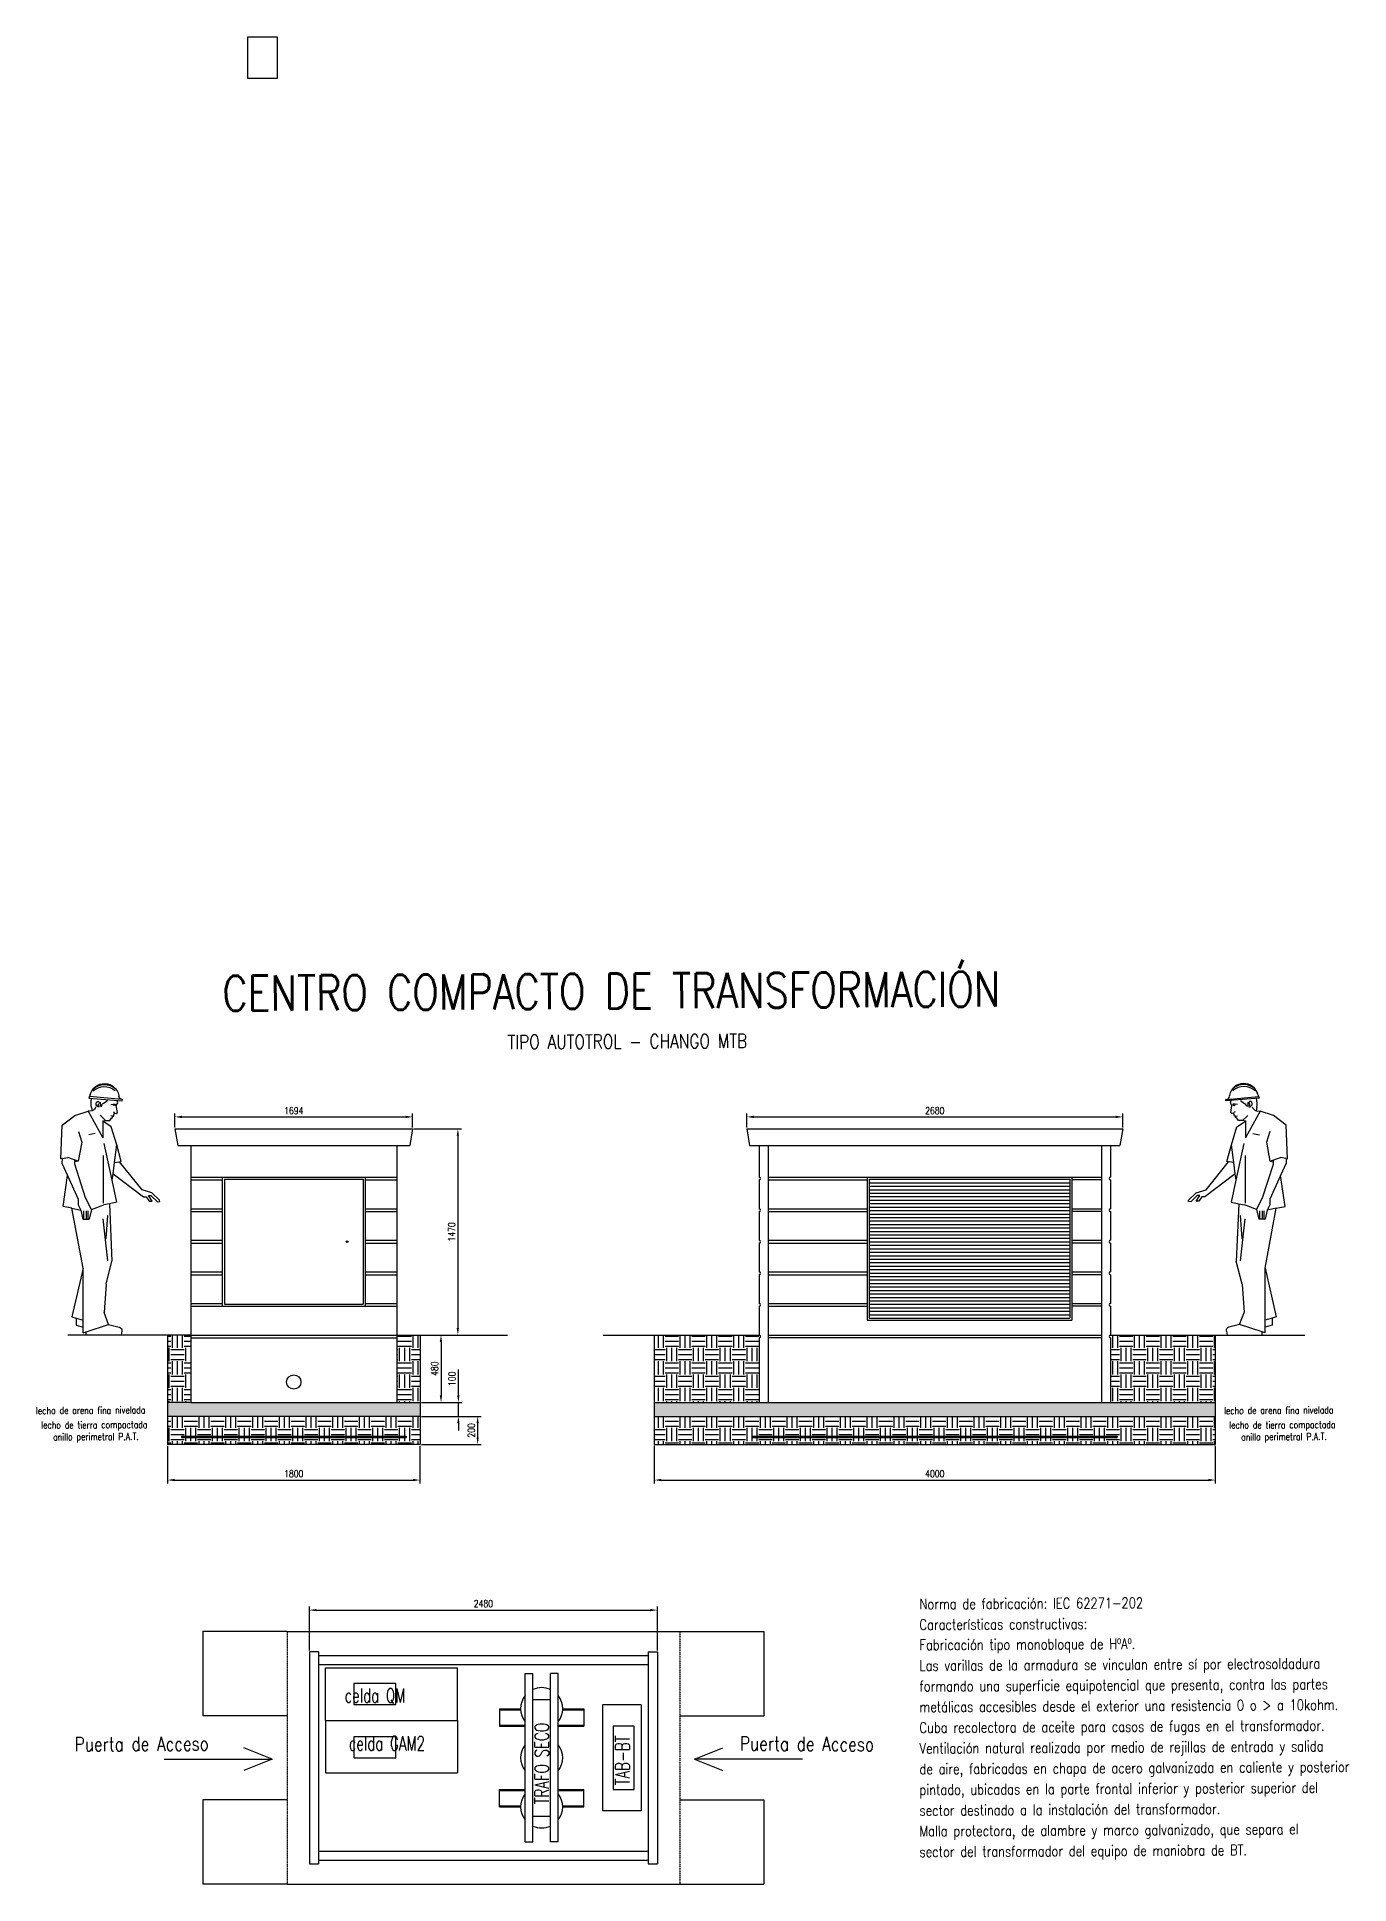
# Model space of a CAD drawing. Header units: millimetres. Extents: x 34002 to 70827, y 19117 to 33202.
# Drawn here: x 34002 to 43356, y 19407 to 32572 of the extents above; entities that cross this region are included whole.
import ezdxf

# ---------------------------------------------------------------- set-up
doc = ezdxf.new("R2010")
doc.units = ezdxf.units.MM
doc.linetypes.add('HIDDEN2', pattern=[4.7625, 3.175, -1.5875])
doc.layers.add('DIM1-25', color=7, linetype='Continuous')
doc.layers.add('Textos catenaria', color=7, linetype='Continuous')
doc.styles.add('SIMPLEX', font='simplex.shx', dxfattribs={"width": 0.75})
doc.styles.add('STYLE-MSF', font='simplex.shx', dxfattribs={"width": 0.8})
doc.dimstyles.new('M_DIM1-20', dxfattribs={"dimscale": 20, "dimtxt": 2.5, "dimasz": 2.5, "dimexe": 1.25, "dimexo": 0.5, "dimgap": 1, "dimtad": 1, "dimdec": 1, "dimtxsty": 'STYLE-MSF', "dimcen": 2.5, "dimclrd": 8, "dimclre": 8, "dimclrt": 3, "dimaunit": 1, "dimadec": 1, "dimazin": 2, "dimtfac": 1, "dimtdec": 1, "dimtmove": 0, "dimatfit": 3, "dimfxl": 1, "dimlwd": -1, "dimlwe": -1, "dimarcsym": 0})
picture_1 = doc.add_image_def('image2.jpg', size_in_pixel=(2331, 1646))

msp = doc.modelspace()

# ---------------------------------------------------------------- texts
at = {"layer": 'Textos catenaria', "style": 'SIMPLEX', "width": 0.8}
for s, height, rotation, p in [('CENTRO COMPACTO DE TRANSFORMACIÓN', 250, 0.3193416, (35324.86, 25630.577)), ('TIPO AUTOTROL - CHANGO MTB', 100, 0.3193416, (37357.492, 25357.742)), ('lecho de arena fina nivelada', 50, 0.3193416, (33995.544, 22756.369)), ('lecho de arena fina nivelada', 50, 0.3193416, (42465.37, 22756.369)), ('lecho de tierra compactada', 50, 0.3193416, (34032.358, 22652.577)), ('lecho de tierra compactada', 50, 0.3193416, (42502.184, 22652.577)), ('anillo perimetral P.A.T.', 50, 0.3193416, (34117.719, 22568.659)), ('anillo perimetral P.A.T.', 50, 0.3193416, (42587.545, 22568.659)), ('Norma de fabricación: IEC 62271-202', 75, 0.3193416, (40294.159, 21364.877)), ('Características constructivas:', 75, 0.3193416, (40294.159, 21218.023)), ('Fabricación tipo monobloque de HºAº.', 75, 0.3193416, (40294.159, 21073.822)), ('Las varillas de la armadura se vinculan entre sí por electrosoldadura', 75, 0.3193416, (40294.159, 20926.337)), ('formando una superficie equipotencial que presenta, contra las partes', 75, 0.3193416, (40294.159, 20778.851)), ('metálicas accesibles desde el exterior una resistencia 0 o > a 10kohm.', 75, 0.3193416, (40294.159, 20631.366)), ('Cuba recolectora de aceite para casos de fugas en el transformador.', 75, 0.3193416, (40294.159, 20483.881)), ('Puerta de Acceso', 100, 0.3193416, (34271.393, 20352.779)), ('Puerta de Acceso', 100, 359.6806584, (39013.411, 20358.83)), ('Ventilación natural realizada por medio de rejillas de entrada y salida', 75, 0.3193416, (40294.159, 20336.396)), ('de aire, fabricadas en chapa de acero galvanizada en caliente y posterior', 75, 0.3193416, (40294.159, 20188.911)), ('pintado, ubicadas en la parte frontal inferior y posterior superior del', 75, 0.3193416, (40294.159, 20041.425)), ('sector destinado a la instalación del transformador.', 75, 0.3193416, (40294.159, 19893.94)), ('Malla protectora, de alambre y marco galvanizado, que separa el', 75, 0.3193416, (40294.159, 19746.455)), ('sector del transformador del equipo de maniobra de BT.', 75, 0.3193416, (40294.159, 19598.97))]:
    msp.add_text(s, height=height, rotation=rotation, dxfattribs=at).set_placement(p)

# ---------------------------------------------------------------- blocks, each defined once
blk = doc.blocks.new('centro compacto vista frontal')
at = {"color": 4}
for p, q in [((-847, 1805), (847, 1805)), ((-847, 1805), (-827, 1685)), ((847, 1805), (827, 1685)), ((-827, 1685), (827, 1685)), ((-735, 1685), (-735, -145)), ((735, 1685), (735, -145)), ((-735, 1460), (735, 1460)), ((-510, 1460), (-510, 540)), ((510, 1460), (510, 540)), ((-735, 1440), (-510, 1440)), ((-495, 1445), (-495, 555)), ((-495, 1445), (495, 1445)), ((495, 1445), (495, 555)), ((510, 1440), (735, 1440)), ((-735, 1235), (-510, 1235)), ((-735, 1215), (-510, 1215)), ((510, 1235), (735, 1235)), ((510, 1215), (735, 1215)), ((-735, 1010), (-510, 1010)), ((-735, 990), (-510, 990)), ((510, 1010), (735, 1010)), ((510, 990), (735, 990)), ((-735, 785), (-510, 785)), ((-735, 765), (-510, 765)), ((510, 785), (735, 785)), ((510, 765), (735, 765)), ((-735, 560), (-510, 560)), ((-735, 540), (-510, 540)), ((-510, 540), (510, 540)), ((-495, 555), (495, 555)), ((510, 560), (735, 560)), ((510, 540), (735, 540)), ((-735, 335), (735, 335)), ((-735, 315), (735, 315)), ((-735, -145), (735, -145))]:
    blk.add_line(p, q, dxfattribs=at)
for centre, radius in [((380, 1000), 5.9), ((0, 0), 51)]:
    blk.add_circle(centre, radius, dxfattribs=at)
blk = doc.blocks.new('centro compacto vista lateral')
at = {"color": 4}
for p, q in [((-87.5, 1950), (2592.5, 1950)), ((-87.5, 1950), (-67.5, 1830)), ((2592.5, 1950), (2572.5, 1830)), ((-67.5, 1830), (2572.5, 1830)), ((0, 1830), (0, 1605)), ((65, 1830), (65, 0)), ((2440, 1830), (2440, 0)), ((2505, 1830), (2505, 1605)), ((0, 1585), (0, 1380)), ((65, 1605), (2440, 1605)), ((65, 1585), (770, 1585)), ((770, 1605), (770, 585)), ((785, 1590), (2215, 1590)), ((785, 1590), (785, 600)), ((2215, 1590), (2215, 600)), ((2230, 1605), (2230, 585)), ((2440, 1585), (2230, 1585)), ((2505, 1585), (2505, 1380)), ((785, 1565.25), (2215, 1565.25)), ((785, 1540.5), (2215, 1540.5)), ((785, 1515.75), (2215, 1515.75)), ((785, 1491), (2215, 1491)), ((785, 1466.25), (2215, 1466.25)), ((0, 1360), (0, 1155)), ((65, 1380), (770, 1380)), ((65, 1360), (770, 1360)), ((785, 1441.5), (2215, 1441.5)), ((785, 1416.75), (2215, 1416.75)), ((785, 1392), (2215, 1392)), ((785, 1367.25), (2215, 1367.25)), ((785, 1342.5), (2215, 1342.5)), ((785, 1317.75), (2215, 1317.75)), ((2230, 1380), (2440, 1380)), ((2440, 1360), (2230, 1360)), ((2505, 1360), (2505, 1155)), ((785, 1293), (2215, 1293)), ((785, 1268.25), (2215, 1268.25)), ((785, 1243.5), (2215, 1243.5)), ((785, 1218.75), (2215, 1218.75)), ((785, 1194), (2215, 1194)), ((0, 1135), (0, 930)), ((65, 1155), (770, 1155)), ((65, 1135), (770, 1135)), ((785, 1169.25), (2215, 1169.25)), ((785, 1144.5), (2215, 1144.5)), ((785, 1119.75), (2215, 1119.75)), ((785, 1095), (2215, 1095)), ((785, 1070.25), (2215, 1070.25)), ((2230, 1155), (2440, 1155)), ((2440, 1135), (2230, 1135)), ((2505, 1135), (2505, 930)), ((65, 930), (770, 930)), ((785, 1045.5), (2215, 1045.5)), ((785, 1020.75), (2215, 1020.75)), ((785, 996), (2215, 996)), ((785, 971.25), (2215, 971.25)), ((785, 946.5), (2215, 946.5)), ((785, 921.75), (2215, 921.75)), ((2230, 930), (2440, 930)), ((0, 910), (0, 705)), ((65, 910), (770, 910)), ((785, 897), (2215, 897)), ((785, 872.25), (2215, 872.25)), ((785, 847.5), (2215, 847.5)), ((785, 822.75), (2215, 822.75)), ((785, 798), (2215, 798)), ((2440, 910), (2230, 910)), ((2505, 910), (2505, 705)), ((0, 685), (0, 480)), ((65, 705), (770, 705)), ((65, 685), (770, 685)), ((785, 773.25), (2215, 773.25)), ((785, 748.5), (2215, 748.5)), ((785, 723.75), (2215, 723.75)), ((785, 699), (2215, 699)), ((785, 674.25), (2215, 674.25)), ((2230, 705), (2440, 705)), ((2440, 685), (2230, 685)), ((2505, 685), (2505, 480)), ((770, 585), (2230, 585)), ((785, 649.5), (2215, 649.5)), ((785, 624.75), (2215, 624.75)), ((785, 600), (2215, 600)), ((0, 460), (0, 0)), ((65, 480), (2440, 480)), ((2440, 460), (65, 460)), ((2505, 460), (2505, 0)), ((0, 0), (2505, 0))]:
    blk.add_line(p, q, dxfattribs=at)
for centre, start, end in [((0, 1595), 270, 90), ((2505, 1595), 90, 270), ((0, 1370), 270, 90), ((2505, 1370), 90, 270), ((0, 1145), 270, 90), ((2505, 1145), 90, 270), ((0, 920), 270, 90), ((2505, 920), 90, 270), ((0, 695), 270, 90), ((2505, 695), 90, 270), ((0, 470), 270, 90), ((2505, 470), 90, 270)]:
    blk.add_arc(centre, 10, start, end, dxfattribs=at)
blk = doc.blocks.new('hombre')
at = {"color": 7}
for p, q in [((-20, 1689), (-258, 1669)), ((-226, 1656), (-221, 1672)), ((-215, 1635), (-226, 1656)), ((-224, 1585), (-215, 1635)), ((-215, 1579), (-224, 1585)), ((-206, 1582), (-215, 1579)), ((-199, 1571), (-206, 1582)), ((-38, 1622), (-43, 1598)), ((-43, 1598), (-14, 1595)), ((81, 1565), (-14, 1595)), ((-219, 1355), (-179, 1485)), ((-197, 1560), (-199, 1571)), ((-189, 1560), (-197, 1560)), ((-189, 1550), (-189, 1560)), ((-181, 1546), (-189, 1550)), ((-169, 1530), (-181, 1546)), ((-179, 1485), (-119, 1525)), ((-139, 1530), (-169, 1530)), ((-119, 1525), (-139, 1530)), ((54, 1450), (31, 1375)), ((171, 1495), (81, 1565)), ((181, 1255), (171, 1495)), ((-251, 1237), (-219, 1355)), ((-185, 1103), (-129, 1365)), ((31, 1375), (56, 1240)), ((-202, 1229), (-251, 1237)), ((-192, 1148), (-202, 1229)), ((56, 1240), (131, 1265)), ((56, 1240), (81, 1235)), ((171, 1257), (131, 1265)), ((172, 1225), (132, 1137)), ((171, 1257), (172, 1225)), ((171, 1257), (181, 1255)), ((-219, 946), (-185, 1103)), ((-185, 1103), (-192, 1148)), ((164, 917), (132, 1137)), ((-219, 946), (-167, 935)), ((-167, 935), (-184, 526)), ((-167, 935), (-126, 927)), ((-39, 895), (-126, 927)), ((21, 476), (101, 904)), ((101, 904), (37, 890)), ((101, 904), (164, 917)), ((-143, 362), (-184, 526)), ((21, 476), (101, 130)), ((-143, 362), (-129, 160)), ((-160, 75), (-129, 160)), ((-255, 27), (-250, 0)), ((-160, 75), (-237, 56)), ((21, 16), (0, 23)), ((0, 0), (0, 23)), ((71, 70), (21, 55)), ((21, 16), (21, 55)), ((101, 130), (71, 121)), ((71, 121), (71, 70))]:
    blk.add_line(p, q, dxfattribs=at)
at = {"color": 8}
for p, q in [((-256, 1679), (-24, 1699)), ((-206, 1645), (-210, 1643)), ((-210, 1643), (-205, 1638)), ((-192, 1645), (-206, 1645)), ((-206, 1582), (-197, 1585)), ((-205, 1638), (-199, 1637)), ((-199, 1637), (-192, 1641)), ((-195, 1593), (-197, 1585)), ((-176, 1643), (-192, 1645)), ((-14, 1595), (-119, 1405)), ((-112, 1630), (-115, 1644)), ((-102, 1630), (-112, 1630)), ((-189, 1560), (-176, 1563)), ((-107, 1561), (-139, 1530)), ((-119, 1530), (-119, 1405)), ((-107, 1561), (-101, 1565)), ((-202, 1229), (-219, 1355)), ((-65, 1437), (-19, 1428)), ((-399, 1035), (-239, 1235)), ((-121, 1280), (-121, 940)), ((4, 977), (81, 1217)), ((81, 1217), (81, 1248)), ((-192, 1148), (-409, 985)), ((132, 1137), (56, 969)), ((-525, 951), (-524, 960)), ((-509, 950), (-525, 951)), ((-524, 960), (-469, 1014)), ((-462, 995), (-509, 950)), ((-470, 955), (-444, 995)), ((-450, 953), (-470, 955)), ((-469, 1014), (-399, 1035)), ((-444, 995), (-462, 995)), ((-429, 985), (-450, 953)), ((-409, 985), (-429, 985)), ((-39, 895), (4, 977)), ((56, 929), (37, 890)), ((56, 969), (56, 929)), ((-143, 687), (-155, 853)), ((-155, 528), (-121, 829)), ((-39, 895), (-23, 825)), ((22, 825), (-23, 825)), ((-15, 825), (-15, 885)), ((0, 885), (0, 825)), ((15, 825), (15, 885)), ((37, 890), (22, 825)), ((21, 55), (21, 476)), ((0, 23), (-160, 75)), ((71, 121), (20, 105))]:
    blk.add_line(p, q, dxfattribs=at)
for centre, radius, start, end in [((-131, 1662), 123, 48.4267, 129.2861), ((-130, 1648), 123, 48.4267, 129.2861), ((-61, 1762), 129, 224.1926, 245.5489), ((-8, 1636), 94.2, 166.0745, 183.4723), ((-84, 1652), 13.1, 355.792, 151.3663), ((-92, 1647), 20.9, 262.3114, 10.5051), ((-94, 1642), 7.44, 269.3833, 93.9255), ((-22, 1645), 51.5, 200.6645, 246.1325)]:
    blk.add_arc(centre, radius, start, end, dxfattribs=at)
at = {"color": 7}
blk.add_arc((-231, 32), 25, 104.0362, 191.3099, dxfattribs=at)
at = {"layer": 'DIM1-25'}
for p, q in [((-30, 1714), (-20, 1689)), ((-258, 1669), (-259, 1679)), ((-256, 1679), (-259, 1679)), ((-233, 1708), (-234, 1701))]:
    blk.add_line(p, q, dxfattribs=at)
for centre, radius, start, end in [((-131, 1688), 104, 13.9953, 168.9783), ((-258, 1704), 25, 275, 352.5826), ((-165, 1651), 130, 346.8065, 16.2957)]:
    blk.add_arc(centre, radius, start, end, dxfattribs=at)
blk = doc.blocks.new('*D4')
at = {"color": 8, "transparency": 16777216}
for p, q in [((34933, 22530), (34933, 22261)), ((36733, 22530), (36733, 22261)), ((34983, 22286), (36683, 22286))]:
    blk.add_line(p, q, dxfattribs=at)
for points in [[(34983, 22295), (34983, 22278), (34933, 22286)], [(36683, 22295), (36683, 22278), (36733, 22286)]]:
    blk.add_solid(points, dxfattribs=at)
at = {"layer": 'Defpoints', "color": 0, "transparency": 16777216}
for p in [(34933, 22540), (36733, 22540), (36733, 22286)]:
    blk.add_point(p, dxfattribs=at)
at = {"color": 3, "transparency": 16777216, "insert": (35833, 22331), "char_height": 50, "attachment_point": 5, "style": 'STYLE-MSF'}
blk.add_mtext('1800', dxfattribs=at)
blk = doc.blocks.new('*D5')
at = {"color": 8, "transparency": 16777216}
for p, q in [((36743, 23320), (36908, 23320)), ((36883, 23270), (36883, 22890)), ((36743, 22840), (36908, 22840))]:
    blk.add_line(p, q, dxfattribs=at)
for points in [[(36874, 23270), (36891, 23270), (36883, 23320)], [(36874, 22890), (36891, 22890), (36883, 22840)]]:
    blk.add_solid(points, dxfattribs=at)
at = {"layer": 'Defpoints', "color": 0, "transparency": 16777216}
for p in [(36733, 23320), (36733, 22840), (36883, 22840)]:
    blk.add_point(p, dxfattribs=at)
at = {"color": 3, "transparency": 16777216, "insert": (36838, 23080), "char_height": 50, "attachment_point": 5, "rotation": 90, "style": 'STYLE-MSF'}
blk.add_mtext('480', dxfattribs=at)
blk = doc.blocks.new('*D6')
at = {"color": 8, "transparency": 16777216}
for p, q in [((37007, 22890), (37007, 23075)), ((36743, 22840), (37032, 22840)), ((37007, 22740), (37007, 22840)), ((36743, 22740), (37032, 22740)), ((37007, 22690), (37007, 22640))]:
    blk.add_line(p, q, dxfattribs=at)
for points in [[(36998, 22890), (37015, 22890), (37007, 22840)], [(36998, 22690), (37015, 22690), (37007, 22740)]]:
    blk.add_solid(points, dxfattribs=at)
at = {"layer": 'Defpoints', "color": 0, "transparency": 16777216}
for p in [(36733, 22840), (37007, 22840), (36733, 22740)]:
    blk.add_point(p, dxfattribs=at)
at = {"color": 3, "transparency": 16777216, "insert": (36962, 23008), "char_height": 50, "attachment_point": 5, "rotation": 90, "style": 'STYLE-MSF'}
blk.add_mtext('100', dxfattribs=at)
blk = doc.blocks.new('*D7')
at = {"color": 8, "transparency": 16777216}
for p, q in [((36753, 22740), (37169, 22740)), ((37144, 22690), (37144, 22590)), ((36743, 22540), (37169, 22540))]:
    blk.add_line(p, q, dxfattribs=at)
for points in [[(37136, 22690), (37152, 22690), (37144, 22740)], [(37136, 22590), (37152, 22590), (37144, 22540)]]:
    blk.add_solid(points, dxfattribs=at)
at = {"layer": 'Defpoints', "color": 0, "transparency": 16777216}
for p in [(36743, 22740), (36733, 22540), (37144, 22540)]:
    blk.add_point(p, dxfattribs=at)
at = {"color": 3, "transparency": 16777216, "insert": (37099, 22640), "char_height": 50, "attachment_point": 5, "rotation": 90, "style": 'STYLE-MSF'}
blk.add_mtext('200', dxfattribs=at)
blk = doc.blocks.new('*D8')
at = {"color": 8, "transparency": 16777216}
for p, q in [((38403, 22530), (38403, 22261)), ((42403, 22530), (42403, 22261)), ((38453, 22286), (42353, 22286))]:
    blk.add_line(p, q, dxfattribs=at)
for points in [[(38453, 22295), (38453, 22278), (38403, 22286)], [(42353, 22295), (42353, 22278), (42403, 22286)]]:
    blk.add_solid(points, dxfattribs=at)
at = {"layer": 'Defpoints', "color": 0, "transparency": 16777216}
for p in [(38403, 22540), (42403, 22540), (42403, 22286)]:
    blk.add_point(p, dxfattribs=at)
at = {"color": 3, "transparency": 16777216, "insert": (40403, 22331), "char_height": 50, "attachment_point": 5, "style": 'STYLE-MSF'}
blk.add_mtext('4000', dxfattribs=at)
blk = doc.blocks.new('*D9')
at = {"color": 8, "transparency": 16777216}
for p, q in [((34986, 24800), (34986, 24900)), ((36680, 24800), (36680, 24900)), ((35036, 24875), (36630, 24875))]:
    blk.add_line(p, q, dxfattribs=at)
for points in [[(35036, 24883), (35036, 24866), (34986, 24875)], [(36630, 24883), (36630, 24866), (36680, 24875)]]:
    blk.add_solid(points, dxfattribs=at)
at = {"layer": 'Defpoints', "color": 0, "transparency": 16777216}
for p in [(34986, 24790), (36680, 24875), (36680, 24790)]:
    blk.add_point(p, dxfattribs=at)
at = {"color": 3, "transparency": 16777216, "insert": (35833, 24920), "char_height": 50, "attachment_point": 5, "style": 'STYLE-MSF'}
blk.add_mtext('1694', dxfattribs=at)
blk = doc.blocks.new('*D10')
at = {"color": 8, "transparency": 16777216}
for p, q in [((39063, 24800), (39063, 24900)), ((41743, 24800), (41743, 24900)), ((39113, 24875), (41693, 24875))]:
    blk.add_line(p, q, dxfattribs=at)
for points in [[(39113, 24883), (39113, 24866), (39063, 24875)], [(41693, 24883), (41693, 24866), (41743, 24875)]]:
    blk.add_solid(points, dxfattribs=at)
at = {"layer": 'Defpoints', "color": 0, "transparency": 16777216}
for p in [(39063, 24790), (41743, 24875), (41743, 24790)]:
    blk.add_point(p, dxfattribs=at)
at = {"color": 3, "transparency": 16777216, "insert": (40403, 24920), "char_height": 50, "attachment_point": 5, "style": 'STYLE-MSF'}
blk.add_mtext('2680', dxfattribs=at)
blk = doc.blocks.new('*D11')
at = {"color": 8, "transparency": 16777216}
for p, q in [((36690, 24790), (37028, 24790)), ((37003, 24740), (37003, 23370)), ((36690, 23320), (37028, 23320))]:
    blk.add_line(p, q, dxfattribs=at)
for points in [[(36994, 24740), (37011, 24740), (37003, 24790)], [(36994, 23370), (37011, 23370), (37003, 23320)]]:
    blk.add_solid(points, dxfattribs=at)
at = {"layer": 'Defpoints', "color": 0, "transparency": 16777216}
for p in [(36680, 24790), (36680, 23320), (37003, 23320)]:
    blk.add_point(p, dxfattribs=at)
at = {"color": 3, "transparency": 16777216, "insert": (36958, 24055), "char_height": 50, "attachment_point": 5, "rotation": 90, "style": 'STYLE-MSF'}
blk.add_mtext('1470', dxfattribs=at)
blk = doc.blocks.new('centro compacto de transformación layout')
at = {"color": 6}
for p, q in [((65, 0), (0, 0)), ((0, 0), (0, -1510)), ((65, 0), (65, -1510)), ((65, -25), (2415, -25)), ((65, -90), (2415, -90)), ((115, -488), (115, -113)), ((115, -113), (1055, -113)), ((1055, -488), (1055, -113)), ((2415, 0), (2415, -1510)), ((2415, 0), (2480, 0)), ((2480, 0), (2480, -1510)), ((1537, -1355), (1537, -155)), ((1537, -155), (1592, -155)), ((1592, -1355), (1592, -155)), ((1717, -1355), (1717, -155)), ((1772, -155), (1717, -155)), ((1772, -1355), (1772, -155)), ((1592, -340), (1717, -340)), ((2090, -377), (2090, -1133)), ((2365, -377), (2090, -377)), ((2365, -377), (2365, -1133)), ((115, -488), (1055, -488)), ((115, -488), (115, -863)), ((1055, -488), (1055, -863)), ((1355, -405), (1505, -405)), ((1355, -405), (1355, -530)), ((1355, -413), (1505, -413)), ((1355, -522), (1537, -522)), ((1772, -522), (1955, -522)), ((1805, -405), (1955, -405)), ((1805, -413), (1955, -413)), ((1955, -405), (1955, -530)), ((1355, -530), (1537, -530)), ((1772, -530), (1955, -530)), ((115, -863), (1055, -863)), ((1355, -980), (1537, -980)), ((1355, -1105), (1355, -980)), ((1355, -988), (1537, -988)), ((1772, -980), (1955, -980)), ((1772, -988), (1955, -988)), ((1955, -1105), (1955, -980)), ((1355, -1097), (1505, -1097)), ((1355, -1105), (1505, -1105)), ((1592, -1170), (1717, -1170)), ((1805, -1097), (1955, -1097)), ((1805, -1105), (1955, -1105)), ((2365, -1133), (2090, -1133)), ((65, -1420), (2415, -1420)), ((1537, -1355), (1592, -1355)), ((1772, -1355), (1717, -1355)), ((0, -1510), (65, -1510)), ((65, -1485), (2415, -1485)), ((2415, -1510), (2480, -1510))]:
    blk.add_line(p, q, dxfattribs=at)
at = {"color": 5}
for points in [[(615, -375), (615, -225), (315, -225), (315, -375)], [(615, -755), (615, -605), (315, -605), (315, -755)], [(2315, -530), (2165, -530), (2165, -980), (2315, -980)]]:
    blk.add_lwpolyline(points, close=True, dxfattribs=at)
at = {"color": 6}
for centre, start, end in [((1655, -405), 65.3757, 114.6243), ((1655, -405), 141.5668, 218.4332), ((1655, -405), 321.5668, 38.4332), ((1655, -755), 141.5668, 218.4332), ((1655, -755), 321.5668, 38.4332), ((1655, -1105), 141.5668, 218.4332), ((1655, -1105), 321.5668, 38.4332), ((1655, -1105), 245.3757, 294.6243)]:
    blk.add_arc(centre, 150, start, end, dxfattribs=at)
at = {"layer": 'Textos catenaria', "color": 7, "style": 'SIMPLEX', "width": 0.7}
for s, p in [('celda QM', (250, -361)), ('celda GAM2', (280, -702))]:
    blk.add_text(s, height=100, dxfattribs=at).set_placement(p)
for s, p in [('TRAFO SECO', (1706, -1085)), ('TAB-BT', (2281, -950))]:
    blk.add_text(s, height=100, rotation=90, dxfattribs=at).set_placement(p)
blk = doc.blocks.new('*D28')
at = {"color": 8, "transparency": 16777216}
for p, q in [((35945, 21072), (35945, 21384)), ((35995, 21359), (38375, 21359)), ((38425, 21072), (38425, 21384))]:
    blk.add_line(p, q, dxfattribs=at)
for points in [[(35995, 21368), (35995, 21351), (35945, 21359)], [(38375, 21368), (38375, 21351), (38425, 21359)]]:
    blk.add_solid(points, dxfattribs=at)
at = {"layer": 'Defpoints', "color": 0, "transparency": 16777216}
for p in [(38425, 21359), (35945, 21062), (38425, 21062)]:
    blk.add_point(p, dxfattribs=at)
at = {"color": 3, "transparency": 16777216, "insert": (37185, 21404), "char_height": 50, "attachment_point": 5, "style": 'STYLE-MSF'}
blk.add_mtext('2480', dxfattribs=at)

# ---------------------------------------------------------------- dimensions: what is measured, and where the dimension line sits
for base, p1, p2, picture, middle in [((36680.23, 24874.78), (34986.23, 24790.066), (36680.23, 24790.066), '*D9', (35833.23, 24919.78)), ((41742.871, 24874.78), (39062.871, 24790.066), (41742.871, 24790.066), '*D10', (40402.871, 24919.78)), ((36733.23, 22286.217), (34933.23, 22540.066), (36733.23, 22540.066), '*D4', (35833.23, 22331.217)), ((42402.871, 22286.217), (38402.871, 22540.066), (42402.871, 22540.066), '*D8', (40402.871, 22331.217)), ((38425.251, 21359.272), (35945.251, 21061.553), (38425.251, 21061.553), '*D28', (37185.251, 21404.272))]:
    dim = msp.add_linear_dim(base=base, p1=p1, p2=p2, dimstyle='M_DIM1-20')
    dim.commit()
    dim.dimension.update_dxf_attribs({"geometry": picture, "text_midpoint": middle})
for base, p1, p2, picture, middle in [((37002.623, 23320.066), (36680.23, 24790.066), (36680.23, 23320.066), '*D11', (36957.623, 24055.066)), ((36882.61, 22840.066), (36733.23, 23320.066), (36733.23, 22840.066), '*D5', (36837.61, 23080.066)), ((37006.605, 22840.066), (36733.23, 22740.066), (36733.23, 22840.066), '*D6', (36961.605, 23007.686)), ((37144.038, 22540.066), (36743.23, 22740.066), (36733.23, 22540.066), '*D7', (37099.038, 22640.066))]:
    dim = msp.add_linear_dim(base=base, p1=p1, p2=p2, angle=90, dimstyle='M_DIM1-20')
    dim.commit()
    dim.dimension.update_dxf_attribs({"geometry": picture, "text_midpoint": middle})

# ---------------------------------------------------------------- hatches: boundary and pattern name
h = msp.add_hatch()
h.set_pattern_fill('EARTH', color=8, scale=15, style=0)
h.paths.add_polyline_path([(35098.23, 23320.066), (34933.23, 23320.066), (34933.23, 22840.066), (35098.23, 22840.066)])
h = msp.add_hatch()
h.set_pattern_fill('EARTH', color=8, scale=15, style=0)
h.paths.add_polyline_path([(36733.23, 23320.066), (36568.23, 23320.066), (36568.23, 22840.066), (36733.23, 22840.066)])
h = msp.add_hatch()
h.set_pattern_fill('EARTH', color=8, scale=15, style=0)
h.paths.add_polyline_path([(39150.371, 22840.066), (39150.371, 23300.066, 1), (39150.371, 23320.066), (38402.871, 23320.066), (38402.871, 22840.066)])
h = msp.add_hatch()
h.set_pattern_fill('EARTH', color=8, scale=15, style=0)
h.paths.add_polyline_path([(42402.871, 22840.066), (42402.871, 23320.066), (41655.371, 23320.066, 1), (41655.371, 23300.066), (41655.371, 22840.066)])
h = msp.add_hatch()
h.set_pattern_fill('AR-SAND', color=256, scale=0.5, style=0)
h.paths.add_polyline_path([(36733.23, 22740.066), (36733.23, 22840.066), (36568.23, 22840.066), (35098.23, 22840.066), (34933.23, 22840.066), (34933.23, 22740.066)])
h = msp.add_hatch()
h.set_pattern_fill('AR-SAND', color=256, scale=15, style=0)
h.paths.add_polyline_path([(39150.371, 22840.066), (38402.871, 22840.066), (38402.871, 22740.066), (42402.871, 22740.066), (42402.871, 22840.066), (41655.371, 22840.066)])
h = msp.add_hatch()
h.set_pattern_fill('AR-SAND', color=256, scale=0.5, style=0)
h.paths.add_polyline_path([(38402.871, 22840.066), (38402.871, 22740.066), (42402.871, 22740.066), (42402.871, 22840.066), (41655.371, 22840.066), (39150.371, 22840.066)])
h = msp.add_hatch()
h.set_pattern_fill('EARTH', color=8, scale=15, style=0)
h.paths.add_polyline_path([(34933.23, 22740.066), (34933.23, 22540.066), (36733.23, 22540.066), (36733.23, 22740.066)])
h = msp.add_hatch()
h.set_pattern_fill('EARTH', color=8, scale=15, style=0)
h.paths.add_polyline_path([(38402.871, 22740.066), (38402.871, 22540.066), (42402.871, 22540.066), (42402.871, 22740.066)])
for points in [[(35033.23, 22598.066), (35033.23, 22590.066), (36633.23, 22590.066), (36633.23, 22598.066)], [(39102.871, 22598.066), (39102.871, 22590.066), (41702.871, 22590.066), (41702.871, 22598.066)]]:
    msp.add_hatch(color=1).paths.add_polyline_path(points)

# ---------------------------------------------------------------- linework, layer by layer
for p, q in [((35098.23, 23320.066), (34221.75, 23320.066)), ((34933.23, 23320.066), (34933.23, 22540.066)), ((36568.23, 23320.066), (37357.459, 23320.066)), ((36733.23, 23320.066), (36733.23, 22540.066)), ((38039.414, 23320.066), (39150.371, 23320.066)), ((38402.871, 23320.066), (38402.871, 22540.066)), ((41655.371, 23320.066), (43041.262, 23320.066)), ((42402.871, 23320.066), (42402.871, 22540.066)), ((35098.23, 22840.066), (34933.23, 22840.066)), ((36568.23, 22840.066), (36733.23, 22840.066)), ((38402.871, 22840.066), (39150.371, 22840.066)), ((41655.371, 22840.066), (42402.871, 22840.066)), ((36733.23, 22740.066), (34933.23, 22740.066)), ((38402.871, 22740.066), (42402.871, 22740.066)), ((36733.23, 22540.066), (34933.23, 22540.066)), ((38402.871, 22540.066), (42402.871, 22540.066)), ((34909.449, 20296.829), (35679.73, 20296.829)), ((35679.73, 20296.829), (35477.434, 20378.467)), ((35679.73, 20296.829), (35477.434, 20215.191)), ((38690.771, 20296.829), (38893.067, 20378.467)), ((39461.052, 20296.829), (38690.771, 20296.829)), ((38690.771, 20296.829), (38893.067, 20215.191))]:
    msp.add_line(p, q)
at = {"color": 1}
for p, q in [((35033.23, 22598.066), (35033.23, 22590.066)), ((35033.23, 22598.066), (36633.23, 22598.066)), ((35033.23, 22590.066), (36633.23, 22590.066)), ((36633.23, 22598.066), (36633.23, 22590.066)), ((39102.871, 22598.066), (39102.871, 22590.066)), ((39102.871, 22598.066), (41702.871, 22598.066)), ((39102.871, 22590.066), (41702.871, 22590.066)), ((41702.871, 22598.066), (41702.871, 22590.066))]:
    msp.add_line(p, q, dxfattribs=at)
at = {"color": 8}
for p, q in [((35185.251, 21206.553), (35185.251, 20606.553)), ((35785.251, 21206.553), (35185.251, 21206.553)), ((35785.251, 21206.553), (38585.251, 21206.553)), ((38585.251, 21206.553), (39185.251, 21206.553)), ((39185.251, 21206.553), (39185.251, 20606.553)), ((35785.251, 20606.553), (35185.251, 20606.553)), ((38585.251, 20606.553), (39185.251, 20606.553)), ((35185.251, 20006.553), (35185.251, 19406.553)), ((35785.251, 20006.553), (35185.251, 20006.553)), ((38585.251, 20006.553), (39185.251, 20006.553)), ((39185.251, 20006.553), (39185.251, 19406.553)), ((35785.251, 19406.553), (35185.251, 19406.553)), ((35785.251, 19406.553), (38585.251, 19406.553)), ((38585.251, 19406.553), (39185.251, 19406.553))]:
    msp.add_line(p, q, dxfattribs=at)
at = {"color": 8, "linetype": 'HIDDEN2', "ltscale": 0.05}
for p, q in [((35785.251, 21206.553), (35785.251, 19406.553)), ((38585.251, 21206.553), (38585.251, 19406.553))]:
    msp.add_line(p, q, dxfattribs=at)

# ---------------------------------------------------------------- block references
at = {"xscale": -1}
msp.add_blockref('hombre', (34352.506, 23320.066), dxfattribs=at)
for name, p in [('hombre', (42736.453, 23320.066)), ('centro compacto vista frontal', (35833.23, 22985.066)), ('centro compacto vista lateral', (39150.371, 22840.066)), ('centro compacto de transformación layout', (35945.251, 21061.553))]:
    msp.add_blockref(name, p)

msp.set_redraw_order([(e.dxf.handle, doc.entitydb.next_handle()) for e in msp.query("TEXT MTEXT ATTDEF DIMENSION ARC_DIMENSION")])  # texts and dimensions are drawn at this point

# ---------------------------------------------------------------- pictures from other files: only their frames are drawn
image = msp.add_image(picture_1, insert=(35714.676, 32276.457), size_in_units=(296.037, 209.042), rotation=90)
image.dxf.flags = 7

doc.saveas('drawing.dxf')
